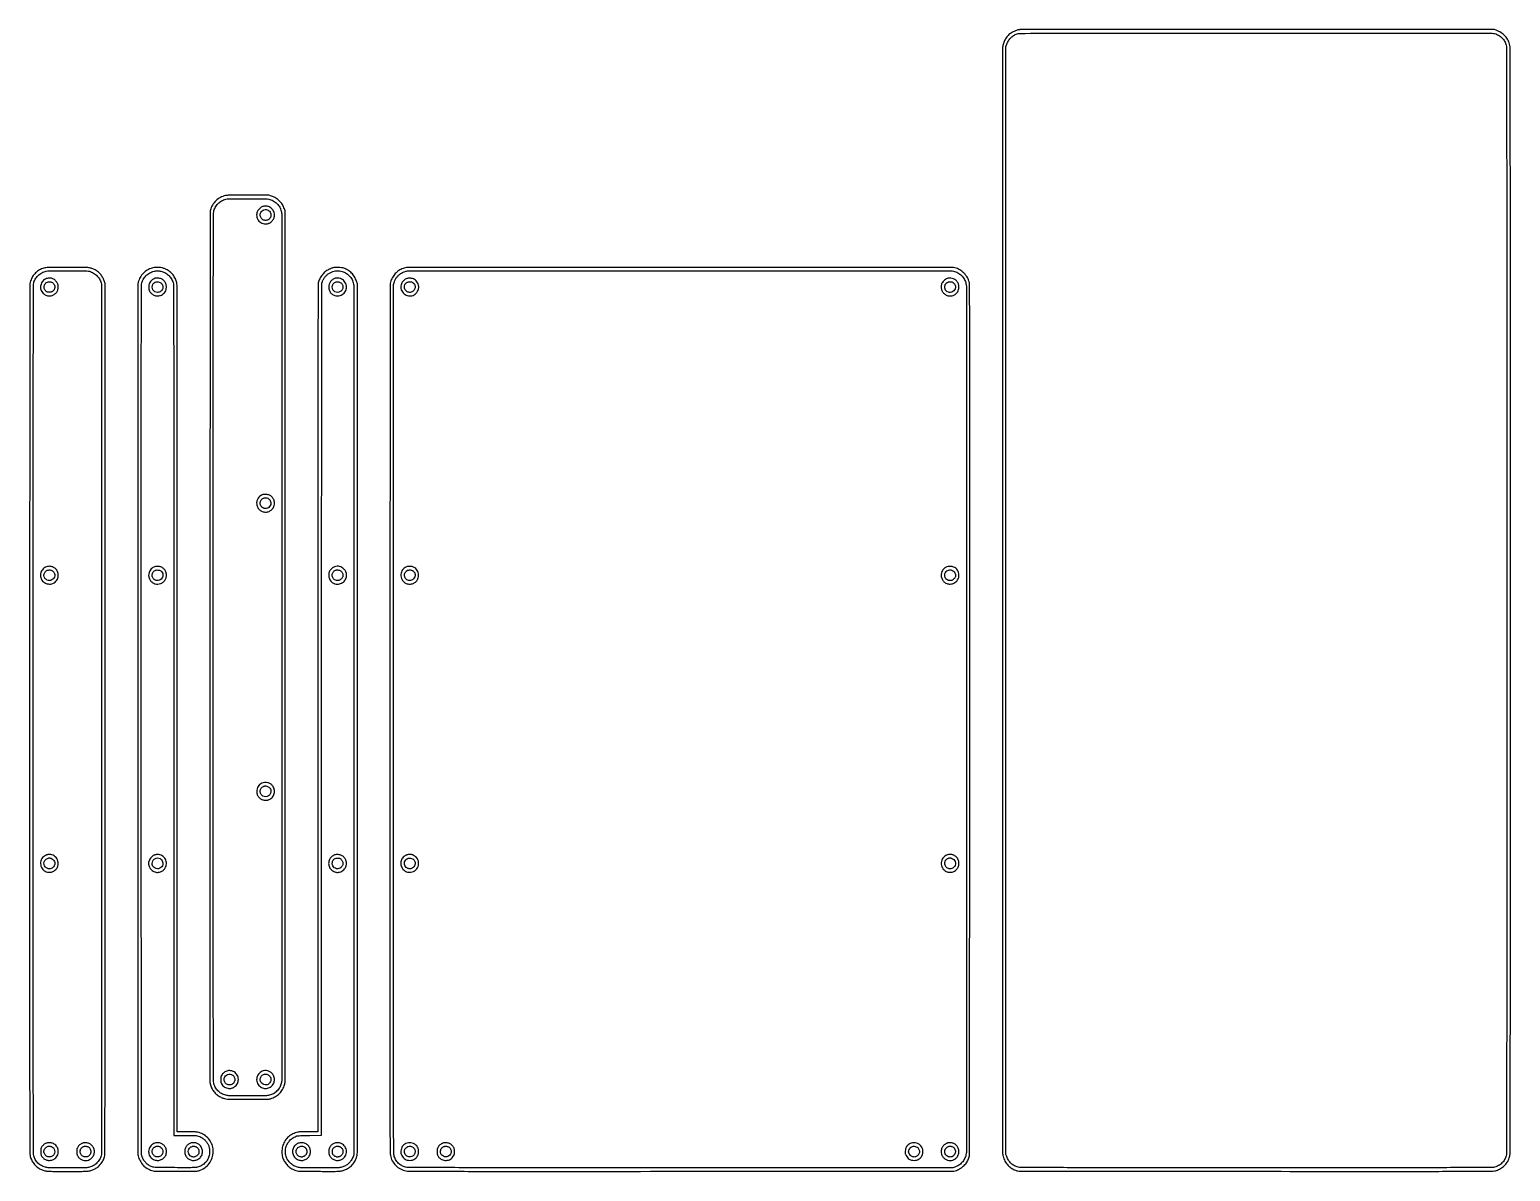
# Model space of a CAD drawing. Extents: x 0 to 4854, y 0 to 3744.
import ezdxf

# ---------------------------------------------------------------- set-up
doc = ezdxf.new("R2010")
doc.units = 0

msp = doc.modelspace()

# ---------------------------------------------------------------- linework, layer by layer
for points in [[(3244.5, 3743.304675, 0.028675), (3239.984116, 3742.436519, 0.017153), (3234.731239, 3740.917126, 0.016765), (3229.382275, 3738.968263, 0.020761), (3224.55228, 3736.78555, 0.052983), (3212.853875, 3729.257135, 0.055395), (3203.192111, 3719.537872, 0.055026), (3195.848558, 3707.871806, 0.051038), (3191.002046, 3694.590037, 0.061691), (3189.5351, 3682.884612, 0.000087), (3189.251366, 3459.832327, 0.000261), (3189.033231, 3081.588699, 0.000014), (3189, 1872, 0.000014), (3189.033231, 662.411301, 0.000261), (3189.251366, 284.167673, 0.000087), (3189.5351, 61.115388, 0.061691), (3191.002046, 49.409963, 0.0624), (3197.144385, 33.692008, 0.066545), (3206.873618, 20.350072, 0.065142), (3219.965671, 9.812036, 0.055997), (3236, 2.346349, 0.08022), (3243.874285, 1.045036, 0.000243), (3346.961749, 0.715511, 0.000554), (3519.517744, 0.438874, 0.000036), (4017.5, 0.228167, 0.000047), (4473.824947, 0.11091, 0.000448), (4668.211342, 0.253212, 0.000172), (4791.103035, 0.495514, 0.04724), (4801.5, 1.504312, 0.059615), (4815.428953, 5.969573, 0.055446), (4828.284471, 13.677138, 0.055864), (4839.044608, 23.955061, 0.062551), (4846.795048, 36, 0.016706), (4848.46922, 39.816233, 0.0113), (4850.131457, 44.267303, 0.011393), (4851.544129, 48.646832, 0.0222), (4852.433888, 52.207842, 0.049907), (4853.482868, 62.586967, 0.000033), (4853.748721, 349.424198, 0.000196), (4853.958441, 796.641564, 0.000019), (4854, 1872, 0.000019), (4853.958441, 2947.358436, 0.000196), (4853.748721, 3394.575802, 0.000033), (4853.482868, 3681.413033, 0.049907), (4852.433888, 3691.792158, 0.067176), (4846.801079, 3707.993333, 0.066655), (4837.064023, 3722.169019, 0.065354), (4823.745175, 3733.508364, 0.060464), (4807.60652, 3741.383769), (4801.5, 3743.497308), (4024.5, 3743.601056, 0.000048), (3726.354101, 3743.61207, 0.00008), (3474.8625, 3743.556791, 0.000002), (3246.972341, 3743.469306, 0.033064)], [(4802.458446, 3730.468808, -0.069036), (4815.24167, 3725.174436, -0.063808), (4826.485127, 3716.485127, -0.063808), (4835.174436, 3705.24167, -0.069036), (4840.468808, 3692.458446, -0.063553), (4841.487464, 3684.535584, -0.000023), (4841.748979, 3390.064613, -0.00019), (4841.957732, 2936.508887, -0.00002), (4842, 1872, -0.00002), (4841.957732, 807.491113, -0.00019), (4841.748979, 353.935387, -0.000023), (4841.487464, 59.464416, -0.063553), (4840.468808, 51.541554, -0.069036), (4835.174436, 38.75833, -0.063808), (4826.485127, 27.514873, -0.063808), (4815.24167, 18.825564, -0.069036), (4802.458446, 13.531192, -0.06317), (4794.705865, 12.528424, -0.000125), (4669.790561, 12.25239, -0.000443), (4474.78153, 12.042803, -0.000047), (4021.5, 12, -0.000049), (3575.068742, 12.043797, -0.000428), (3376.787679, 12.252324, -0.000109), (3248.155777, 12.525571, -0.0632), (3240.703194, 13.48909, -0.060856), (3228.395139, 18.353309, -0.062659), (3217.753141, 26.000358, -0.061763), (3209.214272, 36.154727, -0.056332), (3203.098337, 48.397958), (3200.5, 55.5), (3200.5, 1872), (3200.5, 3688.5), (3203.098337, 3695.602042, -0.056194), (3209.153015, 3707.730998, -0.060645), (3217.628192, 3717.866647, -0.061581), (3228.160916, 3725.549991, -0.061109), (3240.27451, 3730.460957, -0.065315), (3246.925887, 3731.348468, -0.000079), (3383.556197, 3731.627934, -0.000398), (3588.470609, 3731.851661, -0.000053), (4021.039901, 3731.934189, -0.000047), (4474.693168, 3731.929902, -0.000443), (4669.767413, 3731.736872, -0.000125), (4794.704289, 3731.471444, -0.063192)], [(646.5, 3199.98369, 0.07277), (629.542723, 3195.085028, 0.067167), (614.182613, 3185.441251, 0.066728), (601.842937, 3172.00183, 0.07009), (593.723525, 3156), (591.5, 3149.5), (591.248258, 1720.535255), (590.996517, 291.570509), (593.054151, 284.070367, 0.053748), (598.235442, 270.9132, 0.055857), (606.04937, 259.346734, 0.055678), (616.255049, 249.766105, 0.052786), (628.5, 242.474232, 0.043233), (638.484941, 238.883448, 0.047498), (648.628202, 237.206107, 0.016247), (665.276086, 236.598775, 0.000993), (715, 236.5, 0.000567), (756.411551, 236.546966, 0.00551), (773.95411, 236.780078, 0.012262), (783.966093, 237.269347, 0.050817), (789.920036, 238.321439, 0.061486), (805.814592, 245.027764, 0.065474), (819.230453, 255.286875, 0.065982), (829.45619, 268.587983, 0.064059), (835.988182, 284.224671), (838.002788, 291.567975), (837.751394, 1720.533988), (837.5, 3149.5), (835.276475, 3156, 0.058458), (828.676476, 3169.790105, 0.058652), (819.070166, 3181.661184, 0.057859), (806.838764, 3191.109033, 0.054161), (792.5, 3197.752811), (784.5, 3200.454447), (718.5, 3200.629425, 0.00118), (692.775662, 3200.636918, 0.001725), (670.125, 3200.51192, 0.000828), (650.857637, 3200.307228, 0.030926)], [(784.200779, 3187.903025, -0.040736), (791.352183, 3185.803554, -0.034406), (798.502495, 3182.474254, -0.034072), (805.203177, 3178.154084, -0.037756), (811.013379, 3173.096471, -0.026267), (816.133289, 3167.33536, -0.039468), (819.90082, 3161.770296, -0.03965), (822.735255, 3155.701876, -0.026836), (825.021852, 3148.41456, -0.0622), (826.458003, 3137.090436, -0.000131), (826.748293, 2960.700456, -0.000328), (826.966273, 2661.064826, -0.000018), (827, 1718.5, -0.000018), (826.966273, 775.935174, -0.000328), (826.748293, 476.299544, -0.000131), (826.458003, 299.909564, -0.0622), (825.021852, 288.58544, -0.026843), (822.734927, 281.29746, -0.039652), (819.899791, 275.22808, -0.039434), (816.129238, 269.658186, -0.026163), (811.00135, 263.884522, -0.032151), (805.331641, 258.831261, -0.036486), (799.285568, 254.776468, -0.036953), (792.785213, 251.684858, -0.034645), (785.760268, 249.505569, -0.056637), (773.175539, 248.008632, -0.00137), (714.434687, 247.861784, -0.001373), (655.702602, 248.037104, -0.0565), (643.093068, 249.539783, -0.073491), (629.384896, 254.986564, -0.069506), (617.543936, 264.247125, -0.069113), (608.63961, 276.452397, -0.071229), (603.510922, 290.5, -0.051709), (602.551415, 299.647223, -0.000039), (602.286218, 538.395517, -0.000232), (602.078518, 902.43954, -0.000027), (602.034727, 1718.5, -0.000027), (602.078518, 2534.56046, -0.000232), (602.286218, 2898.604483, -0.000039), (602.551415, 3137.352777, -0.051709), (603.510922, 3146.5, -0.071201), (608.641114, 3160.554125, -0.069393), (617.541497, 3172.742576, -0.069481), (629.425271, 3182.018408, -0.071697), (643.272152, 3187.563137, -0.058121), (652.945251, 3188.745401, -0.000774), (713.35652, 3188.984596, -0.000872), (773.306821, 3189.024675, -0.050806)], [(763.324227, 3163.362462, 0.062744), (758.922765, 3161.149551, 0.037853), (754.327927, 3157.532762, 0.037245), (750.216984, 3153.153626, 0.050871), (747.263696, 3148.623349, 0.065111), (745.095487, 3142.609271, 0.054531), (744.370434, 3135.860598, 0.053868), (745.121897, 3129.029186, 0.059891), (747.313563, 3122.77041, 0.066852), (751.848961, 3115.996294, 0.073452), (757.884832, 3110.905375, 0.072743), (765.18742, 3107.741815, 0.063784), (773.431155, 3106.612204, 0.016359), (777.356661, 3106.706165, 0.037958), (780.274398, 3107.095122, 0.04051), (782.983598, 3107.901761, 0.021167), (786.211161, 3109.314883, 0.087335), (794.602283, 3115.423243, 0.089233), (800.328682, 3123.988172, 0.088754), (802.730868, 3134.052818, 0.085245), (801.549666, 3144.47715, 0.072413), (798.967815, 3150.144338, 0.047471), (794.521864, 3155.79166, 0.047503), (789.095685, 3160.494079, 0.072962), (783.571861, 3163.324104, 0.046847), (778.776049, 3164.468137, 0.034677), (773.334632, 3164.856332, 0.034924), (767.948603, 3164.489916, 0.050741)], [(782.198307, 3151.367403, -0.106783), (786.397428, 3147.963509, -0.073272), (789.511248, 3142.656005, -0.070985), (791.037421, 3136.487811, -0.0869), (790.60757, 3130.572568, -0.089175), (789.297588, 3127.668725, -0.035369), (786.562222, 3124.232869, -0.0355), (783.304147, 3121.156349, -0.072626), (780.297742, 3119.351044, -0.156756), (769.837721, 3118.461916, -0.153145), (760.704067, 3123.814823, -0.151459), (756.199407, 3133.480311, -0.152986), (757.977361, 3143.955623, -0.10209), (762.268519, 3149.314321, -0.099109), (768.373209, 3152.606105, -0.097321), (775.370899, 3153.32891, -0.09461)], [(46.997358, 2961.670815, 0.058599), (32.447472, 2955.433287, 0.060776), (19.937623, 2946.05154, 0.060872), (10.06621, 2933.951994, 0.059109), (3.282294, 2919.714507), (0.5, 2911.5), (0.229377, 1486, 0.000024), (0.109362, 636.116193, 0.000252), (0.253182, 285.923774, 0.000057), (0.482198, 63.242069, 0.048524), (1.539541, 52.5, 0.058396), (6.05823, 38.477798, 0.05582), (13.747771, 25.647609, 0.056315), (24.008779, 14.937019, 0.061705), (36.108917, 7.162979, 0.04319), (47.242237, 2.953449, 0.048499), (58.508947, 0.923734, 0.018842), (76.416164, 0.141785, 0.00149), (124, 0, 0.001496), (171.675875, 0.142641, 0.018873), (189.637574, 0.928512, 0.048659), (200.913624, 2.965344, 0.043892), (212, 7.184876, 0.056551), (222.922153, 14.099423, 0.049563), (232.563386, 23.568909, 0.04865), (240.313896, 34.94369, 0.050002), (245.63705, 47.5, 0.074996), (246.971644, 56.250997, 0.000083), (247.248624, 245.511281, 0.000305), (247.464436, 559.35769, 0.000019), (247.5, 1482.5), (247.5, 2911.5), (244.717706, 2919.714507, 0.048247), (239.479174, 2931.351245, 0.048161), (232.104955, 2941.775907, 0.048733), (222.966021, 2950.4881, 0.05199), (212.5, 2957.052991, 0.041048), (201.765844, 2961.26938, 0.053777), (191.415191, 2963.204098, 0.018469), (174.756362, 2963.877497, 0.001061), (123.539901, 2963.946418, 0.000457), (78.283622, 2963.869923, 0.006779), (62.42493, 2963.61358, 0.019931), (53.58768, 2962.997714, 0.044655)], [(401, 2961.659432, 0.063549), (385.624808, 2954.860435, 0.065874), (372.65684, 2944.483967, 0.065157), (362.722862, 2930.980703, 0.059992), (356.260198, 2915, 0.06583), (355.025948, 2905.773745, 0.000072), (354.751448, 2705.721258, 0.000286), (354.537505, 2379.679484, 0.000021), (354.5, 1482.5, 0.000029), (354.54621, 695.106488, 0.000211), (354.751206, 315.467445, 0.000023), (355.010906, 57.998008, 0.061182), (355.877926, 51, 0.059768), (362.181065, 34.498665, 0.067223), (372.024237, 20.667474, 0.067647), (385.124698, 10.009486, 0.061694), (401, 2.831567), (408.5, 0.5), (478.5, 0.5, 0.000536), (521.164909, 0.545751, 0.005504), (538.805442, 0.777797, 0.012324), (548.768688, 1.26448, 0.056526), (554.44772, 2.335414, 0.073758), (573.967018, 11.681835, 0.082221), (589.114579, 26.018136, 0.083474), (598.671188, 44.273308, 0.079092), (601.970438, 65, 0.070176), (599.387853, 83.310037, 0.072556), (591.8475, 99.966128, 0.072512), (579.858192, 113.782027, 0.069961), (564.285383, 123.79889, 0.037868), (555.498006, 127.068479, 0.040117), (546.485469, 128.898378, 0.02466), (534.178845, 129.771329, 0.005376), (512.912032, 130), (484, 130), (483.982636, 1518.25, 0.000028), (483.928614, 2311.878375, 0.000235), (483.716712, 2669.276739, 0.000039), (483.448621, 2904.394606, 0.051305), (482.500648, 2913.5, 0.059666), (477.959567, 2926.957219, 0.055966), (470.294331, 2939.280375, 0.055734), (460.051783, 2949.64197, 0.05816), (447.911437, 2957.314949, 0.011016), (443.919516, 2959.123614, 0.009899), (439.707963, 2960.823295, 0.009976), (435.869427, 2962.197714, 0.030527), (433.200779, 2962.91578, 0.037381), (425.759536, 2963.866598, 0.022843), (416.902548, 2963.925786, 0.022896), (408.139145, 2963.181043, 0.039737)], [(994.174956, 2962.590355, 0.025092), (991.540592, 2961.786111, 0.009019), (987.875818, 2960.387764, 0.00892), (983.907554, 2958.70818, 0.010457), (980.208805, 2956.970747, 0.059545), (968.557787, 2949.353907, 0.053559), (958.558725, 2938.955553, 0.053502), (950.987119, 2926.658627, 0.059131), (946.503975, 2913.435637, 0.05193), (945.551396, 2904.395796, 0.000039), (945.283286, 2670.022483, 0.000236), (945.071284, 2313.314185, 0.000028), (945.017364, 1518.25), (945, 130), (915.957842, 130, 0.002494), (901.201131, 129.926407, 0.008113), (891.425361, 129.67022, 0.01204), (884.443496, 129.2052, 0.027288), (879.207842, 128.439881, 0.063581), (863.07137, 122.972166, 0.066129), (849.06134, 113.677515, 0.066134), (837.964643, 101.048345, 0.063608), (830.375123, 85.797992, 0.042072), (828.304559, 77.710431, 0.027916), (827.245447, 68.184153, 0.027976), (827.255285, 58.639068, 0.04352), (828.435083, 50.5, 0.055647), (833.163774, 37.221598, 0.053491), (840.753367, 25.12072, 0.05355), (850.728035, 14.917145, 0.05603), (862.5, 7.241472, 0.039011), (872.574961, 3.125096, 0.05684), (881.975572, 1.255317, 0.018575), (897.084071, 0.565355, 0.000916), (946.968447, 0.233147, 0.00141), (997.293447, 0.132056, 0.01849), (1015.928191, 0.836535, 0.049067), (1027.474029, 2.851971, 0.046457), (1038.630689, 7.098837, 0.062839), (1051.894087, 15.828121, 0.063192), (1062.545045, 27.56372, 0.062284), (1070.046356, 41.751266, 0.058082), (1074.046575, 57.688225, 0.032346), (1074.560958, 65.56411, 0.000008), (1074.746094, 413.651594, 0.000134), (1074.853803, 849.489613, 0.000045), (1074.78349, 1488), (1074.5, 2910.5), (1071.775588, 2918.5, 0.054022), (1065.059142, 2932.909487, 0.057689), (1055.532976, 2945.199993, 0.058928), (1043.653924, 2954.775976, 0.060968), (1030, 2961.1866, 0.049838), (1022.547598, 2962.834156, 0.019707), (1012.073396, 2963.658846, 0.01965), (1001.597968, 2963.657461, 0.051721)], [(1227.997358, 2961.670815, 0.057981), (1213.480978, 2955.468814, 0.062181), (1201.149712, 2946.214539, 0.061444), (1191.3567, 2934.105798, 0.054464), (1184.323633, 2919.490402), (1181.5, 2911.5), (1181.229377, 1486, 0.000024), (1181.109362, 636.116193, 0.000252), (1181.253182, 285.923774, 0.000057), (1181.482198, 63.242069, 0.048524), (1182.539541, 52.5, 0.074491), (1188.936807, 34.631031, 0.073354), (1200.31453, 19.315888, 0.073352), (1215.62993, 7.937561, 0.074478), (1233.5, 1.538911, 0.048322), (1244.063922, 0.494009, 0.000142), (1382.805938, 0.252971, 0.0004), (1603.377234, 0.108968, 0.000039), (2135.5, 0.228747), (3029.5, 0.5), (3037.975983, 3.45718, 0.056107), (3051.671189, 10.035274, 0.05711), (3063.471608, 19.46075, 0.057195), (3072.819412, 31.297105, 0.056589), (3079.282317, 44.98472), (3081.5, 51.5), (3081.751394, 1479.838168, 0.000026), (3081.854139, 2308.450994, 0.000236), (3081.709568, 2670.292251, 0.000038), (3081.486201, 2906.084278, 0.056777), (3080.501565, 2914.649486, 0.034502), (3077.927851, 2923.062975, 0.039005), (3074.302095, 2930.688991, 0.037579), (3069.408124, 2937.890204, 0.028292), (3063.031618, 2945.035609, 0.027591), (3055.914498, 2951.410801, 0.037514), (3048.802684, 2956.279433, 0.039142), (3041.29579, 2959.878559, 0.03452), (3033, 2962.443027, 0.057248), (3024.44595, 2963.443487, 0.000102), (2879.721378, 2963.711848, 0.000382), (2654.239567, 2963.91148, 0.000041), (2131, 2963.931637), (1235.5, 2963.892837)], [(192.566341, 2951.931162, -0.075445), (206.476077, 2947.184986, -0.067595), (218.941375, 2938.390597, -0.067261), (228.662092, 2926.542379, -0.073289), (234.547242, 2912.869037, -0.064845), (235.464354, 2905.887828, -0.000026), (235.727146, 2657.940909, -0.000222), (235.936573, 2286.373554, -0.000028), (235.988131, 1482.460099, -0.000025), (235.952714, 646.984362, -0.000242), (235.746762, 290.324187, -0.000038), (235.484125, 59.429777, -0.063483), (234.468808, 51.541554, -0.069036), (229.174436, 38.75833, -0.063808), (220.485127, 27.514873, -0.063808), (209.24167, 18.825564, -0.069036), (196.458446, 13.531192, -0.06254), (184.333897, 11.947434, -0.001334), (124.095272, 11.808707, -0.001349), (63.904638, 11.993176, -0.061721), (51.644345, 13.584193, -0.068424), (38.771351, 18.860196, -0.064526), (27.512598, 27.498963, -0.064583), (18.836067, 38.714163, -0.068775), (13.531192, 51.541554, -0.063483), (12.515875, 59.429777, -0.000038), (12.253238, 290.324187, -0.000242), (12.047286, 646.984362, -0.000025), (12.011869, 1482.460099, -0.000028), (12.063427, 2286.373554, -0.000222), (12.272854, 2657.940909, -0.000026), (12.535646, 2905.887828, -0.064845), (13.452758, 2912.869037, -0.030771), (15.690742, 2919.585192, -0.037698), (18.618141, 2925.515587, -0.036424), (22.492661, 2931.098174, -0.025848), (27.584461, 2936.773986, -0.03382), (33.734772, 2942.171317, -0.035917), (40.439092, 2946.572084, -0.037201), (47.463549, 2949.833658, -0.042934), (54.568417, 2951.834543, -0.046378), (64.335782, 2952.775165, -0.000654), (123.428728, 2952.893862, -0.000685), (182.350259, 2952.854432, -0.044074)], [(55.403561, 2927.234296, 0.126868), (43.310066, 2919.033201, 0.12483), (36.600632, 2905.958784, 0.125413), (36.948713, 2891.316029, 0.128731), (44.277205, 2878.789461, 0.044877), (48.782559, 2875.027612, 0.056762), (53.560536, 2872.463055, 0.055526), (58.878678, 2871.001121, 0.040406), (65, 2870.531539, 0.038081), (71.126566, 2871.024751, 0.056661), (76.306823, 2872.456518, 0.057977), (80.947421, 2874.98376, 0.042258), (85.447841, 2878.766523, 0.038348), (89.11335, 2883.025057, 0.056958), (91.557103, 2887.2907, 0.054658), (93.039277, 2892.129257, 0.032104), (93.787961, 2898.143004, 0.012687), (93.937648, 2902.505312, 0.040831), (93.726878, 2905.399839, 0.047207), (93.068656, 2907.992259, 0.021589), (91.752476, 2911.229486, 0.089892), (85.458484, 2920.261013, 0.092283), (76.447013, 2926.410391, 0.09376), (65.952632, 2928.843178, 0.096382)], [(72.32881, 2915.635974, -0.094901), (76.821046, 2912.660503, -0.072979), (80.392536, 2907.970701, -0.073531), (82.444506, 2902.491786, -0.099577), (82.513332, 2897.219376, -0.036677), (81.530695, 2893.507119, -0.052653), (80.091075, 2890.427592, -0.053772), (78.066333, 2887.763865, -0.040474), (75.328894, 2885.301693, -0.032059), (73.076835, 2883.801935, -0.065325), (71.117166, 2882.989651, -0.051711), (68.733002, 2882.606976, -0.013956), (64.901173, 2882.5, -0.036554), (59.893505, 2882.866594, -0.081464), (56.263888, 2884.024146, -0.084325), (53.271092, 2886.250291, -0.041365), (50.274348, 2889.953701, -0.080596), (47.876788, 2895.089173, -0.086357), (47.304018, 2900.59506, -0.084588), (48.627238, 2906.06364, -0.073464), (51.727063, 2911.087479, -0.087018), (55.863811, 2914.555519, -0.07685), (61.113153, 2916.595738, -0.075335), (66.831989, 2916.978963, -0.078235)], [(430.25727, 2951.533344, -0.068739), (443.442356, 2946.778868, -0.066427), (455.015449, 2938.586349, -0.064775), (464.271567, 2927.434269, -0.05999), (470.654621, 2914, -0.080653), (471.974201, 2905.964389, -0.000077), (472.283058, 2719.097718, -0.000309), (472.554605, 2410.548263, -0.00002), (472.753555, 1513.25), (473.007111, 118), (508.793457, 118, -0.002954), (534.304616, 117.849265, -0.024753), (545.80763, 117.143094, -0.050688), (553.655916, 115.453058, -0.038541), (561.796793, 112.102578, -0.054279), (570.240852, 106.619278, -0.045582), (577.865527, 99.144331, -0.045527), (584.018498, 90.400904, -0.053792), (588.091602, 81.149933, -0.045669), (589.726805, 73.697461, -0.031004), (590.271774, 65.021771, -0.031023), (589.739972, 56.354327, -0.046046), (588.115633, 48.92787, -0.065611), (582.457973, 36.859986, -0.06254), (573.79015, 26.450273, -0.062137), (562.759608, 18.451266, -0.063211), (550.164238, 13.463564, -0.051223), (544.59074, 12.630113, -0.007347), (533.05112, 12.267782, -0.004502), (513.969016, 12.12101, -0.000684), (475.87084, 12.223137, -0.000437), (430.640473, 12.445809, -0.007041), (415.385247, 12.749099, -0.021245), (407.129835, 13.381405, -0.060516), (401.539134, 14.748427, -0.052953), (390.721053, 20.196138, -0.055376), (381.465803, 27.725752, -0.055393), (374.091051, 37.100851, -0.053043), (368.827796, 48), (366.5, 54.5), (366.209418, 1479, -0.000039), (366.123351, 2164.585195, -0.000156), (366.234997, 2585.033353, -0.00001), (366.425137, 2902.901879, -0.045919), (367.036487, 2909.5, -0.076909), (372.067212, 2923.827243, -0.070743), (381.301649, 2936.427599, -0.07054), (393.710822, 2945.984106, -0.07568), (408, 2951.433401, -0.020445), (413.974907, 2952.473662, -0.031761), (419.192195, 2952.828942, -0.032042), (424.378929, 2952.519589, -0.021299)], [(412, 2928.124748, 0.045048), (405.970183, 2925.517639, 0.05059), (400.752857, 2921.954212, 0.050901), (396.383331, 2917.43685, 0.0466), (392.868353, 2912, 0.076313), (390.943309, 2906.351403, 0.047698), (390.378121, 2899.37194, 0.047251), (391.150383, 2892.312008, 0.068551), (393.239968, 2886.40998, 0.096507), (400.279754, 2877.516537, 0.096253), (410.149409, 2871.906321, 0.09686), (421.347995, 2870.421169, 0.099126), (432.181603, 2873.290085, 0.064306), (439.14041, 2877.89834, 0.075658), (444.267466, 2883.906753, 0.075477), (447.383448, 2891.180906, 0.063597), (448.445888, 2899.5, 0.089288), (446.446125, 2910.609101, 0.100227), (440.720641, 2919.823208, 0.10073), (431.888759, 2926.051809, 0.091085), (421, 2928.62183, 0.013025), (418.328131, 2928.68614, 0.013298), (415.675, 2928.610293, 0.013161), (413.377908, 2928.422675, 0.05261)], [(428.42289, 2914.598057, -0.166922), (435.67082, 2906.164104, -0.162642), (436.306563, 2894.955468, -0.162509), (430.075894, 2885.609454, -0.166666), (419.548297, 2882, -0.131897), (410.763164, 2884.358501, -0.131599), (404.33154, 2890.801163, -0.130964), (401.962125, 2899.6227, -0.130046), (404.286833, 2908.479618, -0.105426), (408.731571, 2913.492471, -0.097066), (414.96309, 2916.439813, -0.095764), (421.919824, 2916.839024, -0.099443)], [(1020.5, 2951.489078, -0.074303), (1035.076014, 2946.06621, -0.071921), (1047.612526, 2936.573396, -0.072339), (1056.888601, 2923.975116, -0.07667), (1061.963513, 2909.5, -0.045919), (1062.574863, 2902.901879, -0.00001), (1062.765003, 2585.033353, -0.000156), (1062.876649, 2164.585195, -0.000039), (1062.790582, 1479), (1062.5, 54.5), (1060.185858, 48, -0.060055), (1054.299233, 36.177981, -0.059364), (1045.752448, 26.04222, -0.060185), (1035.185632, 18.314584, -0.065164), (1023.355655, 13.574933, -0.061351), (1011.230503, 12.009807, -0.001307), (950.960927, 11.81648, -0.001284), (890.615435, 11.935661, -0.062647), (878.703194, 13.48909, -0.063238), (866.18027, 18.507076, -0.061452), (855.174671, 26.534302, -0.061888), (846.515479, 36.935508, -0.065915), (840.884367, 48.92787, -0.045037), (839.168264, 56.698848, -0.034343), (838.65709, 65.400924, -0.034503), (839.340363, 74.035906, -0.047229), (841.210621, 81.602042, -0.056125), (846.784701, 93.175257, -0.05906), (854.714144, 103.001717, -0.058908), (864.741088, 110.722323, -0.05534), (876.5, 116.08567, -0.062324), (879.897705, 116.749229, -0.006007), (888.312427, 117.224047, -0.005683), (900.402503, 117.623028, -0.001786), (918.5, 117.94975), (956.5, 118.5), (957, 1515.5), (957.5, 2912.5), (959.651987, 2917.744895, -0.039865), (964.24088, 2926.800205, -0.044117), (970.076442, 2934.688789, -0.045096), (977.078029, 2941.284822, -0.045437), (985.131936, 2946.49999, -0.038735), (993.813726, 2950.236228, -0.047242), (1002.413499, 2952.291138, -0.047444), (1011.215522, 2952.690326, -0.039607)], [(1002, 2928.124748, 0.069165), (993.010239, 2923.713567, 0.083574), (986.211402, 2917.238101, 0.085322), (982.003948, 2909.011514, 0.075777), (980.554112, 2899.5, 0.093198), (982.697201, 2888.102299, 0.103673), (988.808179, 2878.740765, 0.103942), (998.149156, 2872.637859, 0.094139), (1009.5, 2870.527056, 0.061344), (1017.786888, 2871.580136, 0.074267), (1025.0068, 2874.608845, 0.074148), (1031.035329, 2879.619834, 0.060894), (1035.81996, 2886.5, 0.025886), (1037.196185, 2889.467443, 0.04554), (1037.972541, 2892.055157, 0.037652), (1038.350455, 2895.058225, 0.012479), (1038.461334, 2899.5, 0.012479), (1038.350455, 2903.941775, 0.037652), (1037.972541, 2906.944843, 0.04554), (1037.196185, 2909.532557, 0.025886), (1035.81996, 2912.5, 0.059148), (1031.277052, 2919.081304, 0.068194), (1025.508782, 2924.062329, 0.069012), (1018.674834, 2927.265509, 0.062753), (1011, 2928.623758, 0.013016), (1008.328131, 2928.68733, 0.013288), (1005.675, 2928.61086, 0.01315), (1003.377905, 2928.422797, 0.052567)], [(1018.479618, 2914.713167, -0.138082), (1024.699505, 2908.438878, -0.127811), (1026.966771, 2899.646597, -0.126697), (1024.671727, 2890.803331, -0.134485), (1018.42289, 2884.401943, -0.131937), (1009.612225, 2881.985011, -0.132889), (1000.802896, 2884.317687, -0.132598), (994.357947, 2890.77998, -0.131106), (992.005123, 2899.636155, -0.133549), (994.377495, 2908.323598, -0.130992), (1000.835145, 2914.688772, -0.129773), (1009.656088, 2917.031374, -0.129924)], [(3028.286859, 2951.527153, -0.0719), (3042.73402, 2946.214827, -0.072498), (3055.039958, 2937.039958, -0.072498), (3064.214827, 2924.73402, -0.0719), (3069.527153, 2910.286859, -0.05225), (3071.17375, 2894.572872, -0.000003), (3071.164185, 1482.41269, -0.000003), (3071.136051, 70.289382, -0.052), (3069.489078, 54.5, -0.033458), (3067.519549, 47.512345, -0.03343), (3064.635133, 40.847774, -0.033564), (3060.901219, 34.652369, -0.034364), (3056.398512, 29.063724, -0.027231), (3051.16942, 23.998841, -0.036526), (3045.885996, 20.048822, -0.036863), (3040.12378, 16.936239, -0.028529), (3033.455847, 14.391868), (3025.923809, 12), (2132.356249, 12, -0.000039), (1599.893898, 12.041481, -0.000401), (1380.043342, 12.252162, -0.000113), (1240.894207, 12.528506, -0.062612), (1232.644345, 13.584193, -0.068163), (1219.727186, 18.870463, -0.065301), (1208.496614, 27.496614, -0.065301), (1199.870463, 38.727186, -0.068163), (1194.584193, 51.644345, -0.062844), (1193.518229, 60.005181, -0.000045), (1193.251356, 282.911363, -0.000253), (1193.041171, 632.131473, -0.000024), (1193, 1482.789009), (1193, 2907.78933), (1195.087794, 2914.644665, -0.041987), (1198.616683, 2923.491396, -0.045757), (1203.492255, 2931.356442, -0.04563), (1209.73043, 2938.221749, -0.041329), (1217.309557, 2944.096828, -0.031133), (1222.074848, 2946.790915, -0.020723), (1227.829107, 2949.297851, -0.020895), (1233.627978, 2951.268873, -0.038478), (1238.5, 2952.301936, -0.032869), (1240.973979, 2952.466236, -0.000001), (1502.05625, 2952.622219, -0.00007), (1790.024172, 2952.75337, -0.000042), (2131.5, 2952.832804, -0.000045), (2634.345138, 2952.862605, -0.000356), (2866.676578, 2952.689956, -0.000084), (3019.635803, 2952.441499, -0.0518)], [(1236.819723, 2927.420418, 0.072038), (1231.626497, 2924.960539, 0.044391), (1226.337459, 2920.727814, 0.044208), (1221.845503, 2915.593855, 0.06821), (1219.052133, 2910.409791, 0.063634), (1217.153962, 2902.33664, 0.071216), (1217.460127, 2894.359366, 0.071818), (1219.983718, 2886.84355, 0.066341), (1224.581039, 2880.12109, 0.13269), (1237.886499, 2871.505202, 0.142146), (1253.34851, 2871.065818, 0.140195), (1266.799422, 2878.993334, 0.127907), (1274.606026, 2893.107399, 0.014223), (1275.46081, 2896.88815, 0.048869), (1275.702343, 2899.389966, 0.047375), (1275.457441, 2901.93069, 0.012793), (1274.587936, 2905.886641, 0.056206), (1271.769873, 2913.506412, 0.069667), (1267.468917, 2919.717642, 0.071393), (1261.723655, 2924.396984, 0.063155), (1254.654853, 2927.509857, 0.033589), (1250.114122, 2928.532501, 0.039866), (1245.731672, 2928.860374, 0.039859), (1241.352041, 2928.488572, 0.033555)], [(1253.901216, 2915.551083, -0.039135), (1255.193554, 2914.748967, -0.016778), (1256.790422, 2913.490936, -0.016481), (1258.410457, 2912.030078, -0.020884), (1259.802232, 2910.572464, -0.150865), (1263.717736, 2901.829502, -0.142788), (1262.14113, 2892.186832, -0.139867), (1255.58083, 2884.761998, -0.143179), (1246.151129, 2882.001554, -0.170595), (1235.289565, 2885.814131, -0.166975), (1229.08349, 2895.617222, -0.167776), (1230.226431, 2907.127945, -0.172024), (1238.222648, 2915.33908, -0.07065), (1241.748988, 2916.495475, -0.040596), (1246.210281, 2916.919084, -0.04081), (1250.604679, 2916.619568, -0.082089)], [(3007.5, 2927.293391, 0.072312), (3002.300395, 2924.63256, 0.04131), (2996.894175, 2920.079522, 0.041354), (2992.322525, 2914.713406, 0.073926), (2989.675896, 2909.571861, 0.088458), (2988.070464, 2899.045016, 0.090143), (2990.223304, 2888.686389, 0.090027), (2995.88742, 2879.737367, 0.087948), (3004.376651, 2873.263696, 0.065124), (3010.37992, 2871.099566, 0.054291), (3017.126643, 2870.371815, 0.053688), (3023.950385, 2871.113702, 0.060301), (3030.181603, 2873.290085, 0.064293), (3037.130923, 2877.891781, 0.076092), (3042.235731, 2883.883903, 0.075736), (3045.330816, 2891.153056, 0.062921), (3046.385382, 2899.5, 0.03819), (3045.951077, 2905.177769, 0.050443), (3044.650667, 2910.197474, 0.051064), (3042.387516, 2914.807829, 0.040564), (3039.075947, 2919.26072, 0.084877), (3032.78217, 2924.35978, 0.065709), (3024.575926, 2927.640663, 0.065084), (3015.714569, 2928.701282, 0.079607)], [(3024.79966, 2915.589276, -0.112221), (3031.431457, 2909.947233, -0.121781), (3034.726623, 2902.153152, -0.124586), (3033.975975, 2893.860858, -0.120784), (3029.373161, 2886.813618, -0.107429), (3022.965699, 2882.992129, -0.103983), (3015.471659, 2882.114956, -0.104868), (3008.309685, 2884.32786, -0.1111), (3002.834215, 2889.227361, -0.04242), (3001.64425, 2891.23625, -0.057107), (3000.948042, 2893.230392, -0.042363), (3000.600438, 2895.749304, -0.013115), (3000.5, 2899.577842, -0.012621), (3000.601189, 2903.58604, -0.049372), (3000.968739, 2906.032128, -0.065776), (3001.748986, 2907.990318, -0.035282), (3003.179627, 2910.168856, -0.030996), (3004.447896, 2911.63377, -0.021502), (3006.047473, 2913.130672, -0.021756), (3007.71462, 2914.439978, -0.04112), (3009.179627, 2915.318244, -0.069977), (3012.709631, 2916.480727, -0.040285), (3017.172941, 2916.918982, -0.04052), (3021.554188, 2916.639757, -0.084396)], [(764.993526, 2219.12439, 0.059669), (759.466476, 2216.550697, 0.044276), (754.072257, 2212.505156, 0.044727), (749.542403, 2207.63705, 0.066158), (746.608632, 2202.605749, 0.062826), (744.599524, 2195.354564, 0.064217), (744.475939, 2187.886695, 0.063823), (746.254854, 2180.591612, 0.060768), (749.834544, 2173.848617, 0.025428), (751.990404, 2171.072391, 0.039201), (754.147519, 2168.932822, 0.037337), (756.689902, 2167.085691, 0.020543), (760.042415, 2165.198997, 0.093352), (771.234667, 2161.915682, 0.100472), (782.549196, 2163.063324, 0.101725), (792.413492, 2168.504969, 0.098111), (799.48224, 2177.45783, 0.059508), (801.788794, 2183.701618, 0.052754), (802.684534, 2190.575506, 0.053631), (802.119766, 2197.365086, 0.066925), (800.108366, 2203.3583, 0.039466), (797.596696, 2207.583377, 0.038739), (794.438218, 2211.389523, 0.039139), (790.765454, 2214.626739, 0.042307), (786.723441, 2217.158895, 0.070686), (782.369763, 2218.669356, 0.025656), (775.882512, 2219.59352, 0.025462), (769.372061, 2219.849467, 0.076393)], [(778.218945, 2207.955994, -0.079971), (783.554759, 2205.50563, -0.089569), (787.614762, 2201.578477, -0.086676), (790.136259, 2196.364545, -0.069493), (791, 2190.180002, -0.124375), (789.130132, 2182.779238, -0.110396), (783.913543, 2176.769442, -0.110022), (776.618252, 2173.53888, -0.122814), (768.948605, 2173.897252, -0.154022), (759.774996, 2180.129426, -0.158813), (755.978925, 2190.419392, -0.161001), (758.992069, 2200.864977, -0.158354), (767.655189, 2207.541351, -0.017854), (770.786992, 2208.533489, -0.058029), (772.93529, 2208.869519, -0.058857), (775.087082, 2208.700585, -0.018745)], [(55.702676, 1982.618415, 0.053124), (49.542963, 1979.544285, 0.053961), (44.204621, 1975.254957, 0.054982), (39.992911, 1970.006652, 0.059547), (37.158606, 1964.100777, 0.059997), (36.114102, 1959.167519, 0.036454), (36.019062, 1953.198194, 0.036457), (36.791901, 1947.279347, 0.060079), (38.390237, 1942.5, 0.139829), (49.046987, 1930.364314, 0.139245), (64.519964, 1925.651997, 0.139306), (80.154953, 1929.776367, 0.13999), (91.250404, 1941.5, 0.04039), (92.185994, 1943.719264, 0.025916), (92.922305, 1946.417379, 0.022777), (93.459148, 1949.562817, 0.015958), (93.787961, 1953.143004, 0.012623), (93.937835, 1957.494399, 0.040591), (93.729656, 1960.382754, 0.047311), (93.078758, 1962.957209, 0.022172), (91.782129, 1966.143004, 0.028197), (89.197641, 1971.020726, 0.047321), (86.437159, 1974.742336, 0.049735), (83.131236, 1977.752713, 0.03522), (78.899891, 1980.457969, 0.060135), (73.599565, 1982.564583, 0.041352), (67.226082, 1983.694907, 0.041848), (60.885196, 1983.753365, 0.070699)], [(72.79966, 1970.595014, -0.079046), (77.174948, 1967.354266, -0.071172), (80.514669, 1962.806404, -0.07248), (82.399084, 1957.58899, -0.087911), (82.536813, 1952.396923, -0.117335), (79.412397, 1944.629725, -0.118009), (73.129786, 1939.121523, -0.119135), (65.08524, 1937.086856, -0.121168), (57.054688, 1938.9721, -0.129101), (49.952943, 1945.308756, -0.142882), (47.225324, 1954.075326, -0.139241), (49.61711, 1963.10618, -0.120432), (56.5, 1970.129298, -0.090627), (59.851894, 1971.448738, -0.041446), (64.541538, 1971.973374, -0.041426), (69.28056, 1971.716075, -0.085888)], [(409.594357, 1982.354705, 0.078583), (404.188871, 1979.71214, 0.048219), (398.790359, 1975.091562, 0.047648), (394.290314, 1969.426664, 0.068568), (391.571048, 1963.637897, 0.08798), (390.249163, 1953.262603, 0.089712), (392.594784, 1943.141222, 0.089721), (398.336958, 1934.483648, 0.088022), (406.782747, 1928.317863, 0.084128), (415.625858, 1925.706365, 0.076247), (425.155639, 1926.020084, 0.077124), (434.055779, 1929.158888, 0.089555), (441.075947, 1934.73928, 0.039323), (444.509058, 1939.331805, 0.053898), (446.777843, 1943.961821, 0.052807), (448.034524, 1949.043728, 0.035789), (448.42437, 1955, 0.014668), (448.279548, 1959.07504, 0.036254), (447.870438, 1962.035237, 0.041441), (447.078429, 1964.663919, 0.025149), (445.736304, 1967.623349, 0.086012), (439.344866, 1976.071892, 0.091378), (430.604835, 1981.665208, 0.09023), (420.3492, 1983.819683, 0.081417)], [(429.815182, 1969.131602, -0.116875), (434.804742, 1963.434947, -0.10783), (436.895568, 1955.932803, -0.106885), (435.677448, 1948.187351, -0.112984), (431.373161, 1941.813618, -0.095723), (425.342634, 1938.024795, -0.108404), (418.601098, 1936.977477, -0.106896), (411.967133, 1938.847997, -0.090862), (406.248826, 1943.369384, -0.037097), (403.873568, 1946.517512, -0.071508), (402.561363, 1949.382934, -0.066857), (402.060186, 1952.629709, -0.028866), (402.227138, 1957.012072, -0.061833), (403.143978, 1961.125559, -0.061956), (405.038437, 1964.88701, -0.0625), (407.778498, 1968.041827, -0.064994), (411.179627, 1970.37366, -0.086909), (415.344642, 1971.652078, -0.047782), (420.690003, 1971.806816, -0.047878), (425.942023, 1970.947198, -0.09046)], [(999.909124, 1982.446487, 0.066578), (995.337627, 1980.340025, 0.040725), (990.589275, 1976.759077, 0.039864), (986.341745, 1972.321827, 0.052001), (983.263696, 1967.623349, 0.06607), (981.245874, 1961.99272, 0.046556), (980.445722, 1955.307077, 0.046665), (980.896343, 1948.610542, 0.06767), (982.620257, 1942.949195, 0.06582), (987.25526, 1935.591771, 0.075857), (993.45392, 1930.091729, 0.076277), (1000.980451, 1926.711902, 0.067555), (1009.5, 1925.555556, 0.114417), (1022.811224, 1928.642033, 0.120109), (1033.131829, 1937.242922, 0.11926), (1038.384839, 1949.682536, 0.111731), (1037.551376, 1963.47127, 0.028375), (1036.421343, 1966.669443, 0.04342), (1035.055946, 1969.271984, 0.03787), (1033.122547, 1971.838312, 0.016141), (1030.177827, 1974.976277, 0.060045), (1023.463614, 1980.240489, 0.075902), (1016.185838, 1983.261657, 0.075783), (1008.328952, 1983.976107, 0.059628)], [(1017.655317, 1970.359273, -0.06782), (1021.109835, 1968.103392, -0.064482), (1023.902622, 1964.9706, -0.063551), (1025.837154, 1961.184422, -0.062491), (1026.772862, 1957.012072, -0.028866), (1026.939814, 1952.629709, -0.066857), (1026.438637, 1949.382934, -0.071508), (1025.126432, 1946.517512, -0.037097), (1022.751174, 1943.369384, -0.146792), (1013.639368, 1937.672454, -0.159284), (1003.217951, 1938.179913, -0.158542), (995.074005, 1944.752641, -0.145334), (992, 1955.104938, -0.081454), (992.813731, 1960.066828, -0.068146), (995.191211, 1964.851271, -0.068634), (998.746156, 1968.789316, -0.085203), (1003, 1971.278468, -0.078223), (1005.935346, 1971.883605, -0.027461), (1010.251847, 1971.850237, -0.027748), (1014.590686, 1971.335333, -0.067468)], [(1235.328895, 1981.968693, 0.070665), (1228.294347, 1977.955382, 0.07165), (1222.693337, 1972.15821, 0.071029), (1218.91952, 1964.967696, 0.067561), (1217.225368, 1956.883766, 0.073759), (1217.910058, 1947.842757, 0.077229), (1221.19607, 1939.543208, 0.078221), (1226.799193, 1932.716351, 0.078572), (1234.220569, 1927.953342, 0.058344), (1239.536972, 1926.325038, 0.03771), (1245.94573, 1925.647909, 0.038143), (1252.200095, 1925.938115, 0.074403), (1257, 1927.272466, 0.0667), (1264.740077, 1932.048733, 0.075509), (1270.581243, 1938.523785, 0.076657), (1274.174142, 1946.353166, 0.071716), (1275.351618, 1955.085707, 0.065318), (1274.210824, 1963.204061, 0.074591), (1271.022518, 1970.363492, 0.073096), (1265.808914, 1976.382702, 0.05942), (1258.722196, 1981.151947, 0.066752), (1253.568709, 1982.976992, 0.043064), (1247.272253, 1983.742441, 0.042697), (1240.854877, 1983.418462, 0.060468)], [(1253.79966, 1970.589276, -0.051707), (1256.51914, 1968.789048, -0.034419), (1259.239039, 1966.220016, -0.034754), (1261.530916, 1963.360358, -0.061302), (1262.936382, 1960.6849, -0.123355), (1263.81005, 1953.172414, -0.106117), (1261.143352, 1945.660985, -0.105758), (1255.618455, 1939.886528, -0.121723), (1248.481881, 1937.245068, -0.16848), (1236.857113, 1939.863931, -0.174352), (1229.548869, 1949.085618, -0.173365), (1229.766075, 1960.892147, -0.166898), (1237.411303, 1970.109054, -0.088108), (1240.823912, 1971.439865, -0.041718), (1245.532479, 1971.972687, -0.041705), (1250.275317, 1971.716, -0.086211)], [(3006.432344, 1982.007283, 0.081403), (2998.709729, 1977.375797, 0.077226), (2992.706145, 1970.447047, 0.077068), (2989.07897, 1962.009511, 0.080543), (2988.25294, 1953, 0.088366), (2990.990569, 1942.077699, 0.099425), (2997.273933, 1933.277472, 0.099623), (3006.456287, 1927.597749, 0.089073), (3017.5, 1925.614618, 0.143706), (3033.409102, 1930.283519, 0.147247), (3044.091345, 1942.774915, 0.145726), (3046.165903, 1959.194563, 0.140106), (3038.984364, 1974.365028, 0.085393), (3032.388677, 1979.697516, 0.069844), (3023.920865, 1982.98242, 0.069508), (3014.834027, 1983.818967, 0.082885)], [(3026.566094, 1969.514134, -0.096021), (3031.106322, 1965.519607, -0.086165), (3034.037232, 1959.969892, -0.085494), (3034.940178, 1953.716887, -0.092416), (3033.648956, 1947.702258, -0.073736), (3031.6752, 1944.431719, -0.045029), (3028.497415, 1941.220652, -0.04536), (3024.851269, 1938.672552, -0.083656), (3021.4655, 1937.42755, -0.078223), (3015.538149, 1937.253723, -0.073832), (3009.716583, 1938.891281, -0.077098), (3004.841155, 1942.054204, -0.099916), (3001.656287, 1946.311891, -0.069809), (3000.317817, 1950.583143, -0.049798), (2999.992989, 1955.591207, -0.050863), (3000.653804, 1960.406479, -0.088977), (3002.273797, 1964.07832, -0.091077), (3007.116645, 1969.026445, -0.09891), (3013.269152, 1971.754226, -0.098513), (3020.01797, 1971.914533, -0.089601)], [(761.397828, 1272.604725, 0.065074), (754.175039, 1268.018419, 0.0778), (748.866525, 1261.963449, 0.077484), (745.647653, 1254.554567, 0.063886), (744.550137, 1246, 0.038343), (745.02022, 1239.879012, 0.057257), (746.438289, 1234.708645, 0.058428), (748.965114, 1230.070099, 0.042004), (752.766523, 1225.552159, 0.038348), (757.025057, 1221.88665, 0.056958), (761.2907, 1219.442897, 0.054658), (766.129257, 1217.960723, 0.032104), (772.143004, 1217.212039, 0.012687), (776.505312, 1217.062352, 0.040831), (779.399839, 1217.273122, 0.047207), (781.992259, 1217.931344, 0.021589), (785.229486, 1219.247524, 0.109077), (795.926786, 1227.322887, 0.115631), (801.952432, 1238.992806, 0.115834), (802.159056, 1252.108198, 0.109746), (796.544692, 1264.237675, 0.093083), (789.61485, 1270.47741, 0.078587), (780.47803, 1274.239144, 0.078059), (770.566885, 1275.012859, 0.08971)], [(779.768471, 1262.452272, -0.060036), (784.618189, 1259.703079, -0.08047), (788.147689, 1256.096267, -0.083471), (790.271608, 1251.670253, -0.070331), (791, 1246.517541, -0.12053), (788.765793, 1237.383911, -0.136846), (782.62525, 1230.816327, -0.136877), (773.973165, 1228.37587, -0.120607), (764.836248, 1230.584679, -0.073975), (761.956324, 1232.6622, -0.047866), (759.296098, 1235.804395, -0.047682), (757.269064, 1239.414896, -0.070856), (756.286691, 1242.899225, -0.067557), (756.296479, 1249.105278, -0.087788), (758.036658, 1254.50777, -0.08997), (761.480716, 1258.889068, -0.074832), (766.45863, 1262.120336, -0.038354), (770.00223, 1263.412651, -0.062104), (773.17025, 1263.888153, -0.063403), (776.311113, 1263.567613, -0.041885)], [(52.441988, 1036.13247, 0.065901), (45.293707, 1031.515312, 0.080162), (40.129945, 1025.455205, 0.078131), (37.045439, 1017.946597, 0.058898), (36.009769, 1009.071861, 0.154672), (41.141776, 992.961934, 0.150207), (54.668815, 982.521892, 0.149239), (71.795193, 981.444513, 0.152419), (86.437404, 990.141603, 0.143294), (93.655041, 1005.172931, 0.145147), (91.581252, 1021.640729, 0.145892), (80.883493, 1034.257006, 0.145101), (65, 1038.989442, 0.020603), (61.481917, 1038.84928, 0.035684), (58.591169, 1038.405412, 0.035179), (55.765019, 1037.549655, 0.019386)], [(69.277334, 1026.939872, -0.09637), (74.94523, 1024.110347, -0.080527), (79.561591, 1019.203652, -0.082655), (82.29918, 1013.223089, -0.111312), (82.552141, 1007.293138, -0.089723), (80.368862, 1001.458194, -0.080075), (76.212067, 996.491108, -0.081578), (70.785675, 993.153916, -0.099064), (64.934276, 992.021962, -0.065931), (61.330289, 992.522737, -0.042028), (57.354114, 993.991053, -0.042349), (53.735635, 996.074397, -0.074446), (51.228332, 998.436852, -0.119363), (47.527163, 1006.530235, -0.129652), (48.102066, 1015.155768, -0.127101), (52.885527, 1022.500647, -0.112295), (60.842638, 1027.025306, -0.016088), (63.264056, 1027.67259, -0.059862), (64.830204, 1027.844697, -0.05387), (66.473307, 1027.650299, -0.01137)], [(408.305336, 1036.89865, 0.069237), (403.156413, 1034.050297, 0.045178), (398.105901, 1029.495458, 0.045189), (393.957387, 1024.109636, 0.06945), (391.521936, 1018.761913, 0.096471), (390.340284, 1006.532619, 0.108297), (393.961479, 995.296614, 0.10742), (401.982686, 986.539161, 0.093594), (413.310267, 981.363472, 0.013645), (417.128962, 980.530951, 0.047483), (419.640444, 980.298048, 0.047984), (422.137263, 980.544328, 0.014146), (425.892601, 981.393974, 0.040131), (431.405999, 983.288697, 0.045899), (436.288781, 985.975017, 0.047663), (440.442988, 989.403323, 0.050183), (443.79343, 993.501852, 0.135441), (448.66391, 1008.40943, 0.136425), (445.179378, 1023.659211, 0.136648), (434.330905, 1034.904745, 0.136049), (419.212487, 1038.947894, 0.026999), (416.629984, 1038.784708, 0.017158), (413.650591, 1038.330142, 0.017191), (410.723808, 1037.675367, 0.028149)], [(428.05328, 1025.472448, -0.113252), (432.886065, 1021.378729, -0.085701), (436.053641, 1015.165699, -0.085446), (436.960256, 1008.232025, -0.111474), (435.304874, 1002.071102, -0.106431), (430.126871, 995.880778, -0.112219), (422.953559, 992.515591, -0.115841), (415.214104, 992.635659, -0.119151), (408.427536, 996.197768, -0.037801), (405.421342, 999.268994, -0.062699), (403.456081, 1002.308916, -0.065807), (402.364984, 1005.632083, -0.046488), (402, 1009.549211, -0.123361), (404.249967, 1018.529869, -0.133595), (410.429063, 1025.075774, -0.133847), (419.062725, 1027.581681, -0.124036)], [(999.27458, 1037.405685, 0.063426), (994.865204, 1035.112852, 0.034041), (990.066502, 1031.277764, 0.03404), (985.831839, 1026.826259, 0.063329), (983.16529, 1022.628254, 0.107989), (980.23149, 1009.766296, 0.116339), (983.068389, 997.228318, 0.115201), (991.24475, 987.19031, 0.104357), (1003.310267, 981.363472, 0.013829), (1007.147231, 980.528451, 0.048178), (1009.669894, 980.299914, 0.047747), (1012.201193, 980.557359, 0.013411), (1016.079267, 981.43924, 0.055943), (1023.744033, 984.343452, 0.071154), (1029.910724, 988.709018, 0.072324), (1034.533718, 994.564624, 0.060322), (1037.648034, 1001.861222, 0.08885), (1038.702827, 1011.80553, 0.086015), (1036.268167, 1021.6197, 0.0852), (1030.642603, 1030.117578, 0.084942), (1022.5, 1036.263654, 0.073482), (1017.707254, 1037.907394, 0.033653), (1011.126302, 1038.67698, 0.033657), (1004.437374, 1038.555515, 0.066946)], [(1018.05328, 1025.472448, -0.071741), (1021.365762, 1023.105202, -0.062596), (1024.053605, 1019.795249, -0.060426), (1025.914963, 1015.803327, -0.058282), (1026.797121, 1011.432913, -0.041257), (1026.798369, 1006.840844, -0.073373), (1025.94289, 1003.165323, -0.073609), (1024.064851, 999.901306, -0.041778), (1020.942817, 996.567303, -0.116405), (1014.015622, 992.756421, -0.11827), (1006.158149, 992.475528, -0.11622), (998.923884, 995.803072, -0.109619), (993.751554, 1002.071102, -0.09303), (992.20705, 1007.322985, -0.072575), (992.471544, 1013.276292, -0.072159), (994.432504, 1018.939112, -0.089777), (997.827394, 1023.345081, -0.087485), (1002.116288, 1026.038132, -0.070459), (1007.404962, 1027.363119, -0.068955), (1012.967236, 1027.180066, -0.076815)], [(1236.702676, 1037.557676, 0.058869), (1230.367443, 1034.416983, 0.05727), (1224.873349, 1029.861597, 0.058228), (1220.633863, 1024.259262, 0.065216), (1217.993084, 1018.03452, 0.113722), (1217.395709, 1004.621375, 0.115021), (1222.738729, 992.361651, 0.11589), (1232.910866, 983.79355, 0.11676), (1245.805827, 980.681694, 0.151949), (1262.556559, 985.813106, 0.152846), (1273.393387, 999.531029, 0.153197), (1274.461434, 1016.953985, 0.152722), (1265.388379, 1031.889337, 0.025947), (1263.328283, 1033.521139, 0.01815), (1260.852826, 1035.149098, 0.018364), (1258.359924, 1036.539298, 0.035912), (1256.266391, 1037.424898, 0.047977), (1251.677915, 1038.511447, 0.032474), (1246.313612, 1038.89679, 0.03274), (1241.030538, 1038.586474, 0.054682)], [(1254.839238, 1025.260887, -0.049404), (1256.298497, 1024.387998, -0.025958), (1257.930871, 1023.041544, -0.025554), (1259.474874, 1021.474799, -0.035612), (1260.674803, 1019.915219, -0.1036), (1263.541685, 1012.69854, -0.109923), (1263.182056, 1005.099517, -0.111451), (1259.649864, 998.44924, -0.108989), (1253.578599, 993.896331, -0.046956), (1249.661057, 992.543617, -0.062846), (1245.929084, 992.119695, -0.062828), (1242.207956, 992.636161, -0.046894), (1238.322704, 994.085828, -0.116042), (1232.041608, 999.18477, -0.12002), (1228.788975, 1006.488725, -0.119104), (1229.247217, 1014.515348, -0.113096), (1233.310181, 1021.6221, -0.075442), (1237.917129, 1025.314207, -0.089632), (1243.153334, 1027.203183, -0.086676), (1248.860674, 1027.171874, -0.065579)], [(3007.69799, 1037.556065, 0.147674), (2994.026687, 1027.465012, 0.147307), (2988.207641, 1011.484108, 0.147382), (2992.182311, 994.953624, 0.147853), (3004.624223, 983.395422, 0.103328), (3015.648065, 980.591271, 0.098727), (3027.067018, 982.359764, 0.0971), (3037.083611, 988.419455, 0.096342), (3044.103701, 997.827533, 0.066091), (3045.867982, 1003.205951, 0.046875), (3046.447661, 1009.537507, 0.046081), (3045.835174, 1016.001094, 0.056859), (3044.046658, 1021.779431, 0.059485), (3041.22431, 1026.567899, 0.04203), (3037.03115, 1031.202519, 0.042279), (3032.162837, 1035.03454, 0.063571), (3027.316063, 1037.407973, 0.047631), (3022.700616, 1038.504268, 0.032628), (3017.326268, 1038.896114, 0.032921), (3012.038013, 1038.587625, 0.054689)], [(3021.5, 1026.896221, -0.117963), (3029.131692, 1022.712208, -0.122195), (3033.923656, 1015.575015, -0.124853), (3034.766063, 1007.151225, -0.12638), (3031.482024, 999.387545, -0.152605), (3022.566395, 993.072012, -0.160545), (3011.839741, 993.124873, -0.16098), (3003.267006, 999.541332, -0.153451), (3000, 1009.935814, -0.067124), (3000.757888, 1015.555848, -0.086187), (3002.976343, 1020.267633, -0.086441), (3006.647363, 1023.945674, -0.067955), (3011.655189, 1026.541351, -0.012022), (3014.760905, 1027.565225, -0.064685), (3016.512551, 1027.857296, -0.064085), (3018.287733, 1027.69358, -0.011673)], [(649.3264, 329.966317, 0.057624), (643.206348, 327.986998, 0.056176), (637.642418, 324.650652, 0.05545), (632.898728, 320.113252, 0.053417), (629.199807, 314.59002, 0.025645), (627.788351, 311.529298, 0.046457), (627.005747, 308.887103, 0.03723), (626.628472, 305.776264, 0.011153), (626.514029, 301, 0.010762), (626.61228, 296.056691, 0.04203), (626.994183, 293.027368, 0.051714), (627.835199, 290.426555, 0.022445), (629.45395, 287.167281, 0.056878), (633.807384, 281.062672, 0.068717), (639.184819, 276.529149, 0.068193), (645.625093, 273.598392, 0.05486), (653.116234, 272.225368, 0.042147), (659.193788, 272.301827, 0.053963), (664.669917, 273.438397, 0.055196), (669.678586, 275.691639, 0.047226), (674.36437, 279.089529, 0.124216), (682.555959, 291.015894, 0.124442), (684.101134, 305.392444, 0.125737), (678.634788, 318.664199, 0.128316), (667.506085, 327.566296, 0.035043), (662.950786, 329.226006, 0.037038), (658.291542, 330.196215, 0.038304), (653.694987, 330.447837, 0.043977)], [(661.74552, 317.461862, -0.032936), (664.928404, 315.878449, -0.05499), (667.330227, 314.100076, -0.055006), (669.286187, 311.841315, -0.032977), (671.10641, 308.789838, -0.058855), (672.473992, 305.093238, -0.06238), (672.906603, 301.252676, -0.060293), (672.379994, 297.312628, -0.049423), (670.914172, 293.322704, -0.171137), (662.762376, 285.242842, -0.17), (651.320124, 284.03469, -0.168836), (641.566986, 290.232602, -0.169131), (637.769231, 301.138723, -0.120098), (639.805078, 309.492272, -0.124378), (645.440885, 315.846063, -0.125649), (653.368326, 318.719504, -0.124012)], [(766.186252, 329.468125, 0.131703), (752.537195, 321.470911, 0.138532), (745.038908, 307.861613, 0.138735), (745.774957, 292.356326, 0.132228), (754.508137, 279.201752, 0.117124), (766.23289, 272.968944, 0.116532), (779.531225, 272.65771, 0.115052), (791.692357, 278.348999, 0.112014), (800.223528, 288.879591, 0.069274), (802.121052, 294.615853, 0.050666), (802.657102, 301.31128, 0.049688), (801.830369, 308.130377, 0.0592), (799.681908, 314.238847, 0.086404), (793.837122, 322.274591, 0.085922), (785.61006, 327.880694, 0.086238), (776.004614, 330.38127, 0.087907)], [(780.297742, 317.648956, -0.072626), (783.304147, 315.843651, -0.0355), (786.562222, 312.767131, -0.035369), (789.297588, 309.331275, -0.089175), (790.60757, 306.427432, -0.086568), (791.049698, 300.398074, -0.075076), (789.483396, 294.248004, -0.076384), (786.209968, 288.92948, -0.095595), (781.698307, 285.310883, -0.108732), (775.345404, 283.561084, -0.091419), (768.40867, 284.469216, -0.090984), (762.224207, 287.799577, -0.1063), (758.019755, 292.961277, -0.152661), (756.231774, 303.455205, -0.151114), (760.726302, 313.148215, -0.15321), (769.848029, 318.524754, -0.157362)], [(54.385352, 92.382837, 0.056654), (50.266104, 90.372646, 0.037621), (46.051871, 87.219246, 0.036664), (42.220662, 83.345671, 0.043819), (39.242953, 79.166044, 0.028617), (37.731251, 76.220918, 0.056495), (36.944974, 73.715815, 0.039641), (36.591335, 70.572136, 0.008195), (36.5, 65, 0.019218), (36.76111, 58.209048, 0.063003), (37.663444, 53.818618, 0.070182), (39.572325, 50.048344, 0.027939), (43.155852, 45.475275, 0.044794), (47.236774, 41.590849, 0.056175), (51.66266, 38.822368, 0.055062), (56.667022, 37.070542, 0.040679), (62.47667, 36.219804, 0.038431), (69.524119, 36.309563, 0.063006), (75.346593, 37.583523, 0.065577), (80.506231, 40.218855, 0.045585), (85.541695, 44.41126, 0.070473), (90.538565, 51.057355, 0.072529), (93.432875, 58.766244, 0.071288), (94.034016, 67.098053, 0.064611), (92.323707, 75.563372, 0.070588), (89.797483, 80.544752, 0.043808), (85.577238, 85.577238, 0.043808), (80.544752, 89.797483, 0.070588), (75.563372, 92.323707, 0.049384), (70.662357, 93.469745, 0.032069), (64.85284, 93.859024, 0.032225), (59.100809, 93.504045, 0.053739)], [(74.540437, 79.831858, -0.120396), (80.521958, 73.153713, -0.126162), (82.616525, 64.586774, -0.127736), (80.324182, 56.150037, -0.125102), (74.204018, 49.817073, -0.078876), (69.800114, 47.975099, -0.064836), (64.728331, 47.418895, -0.064564), (59.661715, 48.180548, -0.076761), (55.272934, 50.200683, -0.067208), (52.246424, 52.848819, -0.045052), (49.541905, 56.575966, -0.045865), (47.624487, 60.586105, -0.089396), (47.005577, 64.065724, -0.081785), (47.944828, 69.689113, -0.068181), (50.663803, 75.110666, -0.070161), (54.640741, 79.45652, -0.098811), (59.2564, 81.934019, -0.064095), (62.965339, 82.561613, -0.044101), (67.229132, 82.354497, -0.044507), (71.329903, 81.413178, -0.071657)], [(170.290066, 91.02435, 0.030827), (165.835166, 88.415117, 0.046959), (162.366843, 85.579751, 0.046423), (159.461045, 82.121768, 0.029284), (156.7142, 77.61647, 0.036721), (155.6169, 75.129685, 0.042591), (154.959487, 72.628398, 0.03201), (154.623298, 69.524386, 0.010973), (154.523997, 65, 0.010973), (154.623298, 60.475614, 0.03201), (154.959487, 57.371602, 0.042591), (155.6169, 54.870315, 0.036721), (156.7142, 52.38353, 0.029189), (159.457935, 47.881417, 0.046454), (162.356376, 44.429973, 0.047324), (165.800901, 41.616784, 0.031725), (170.199788, 39.058028, 0.076748), (179.082787, 36.210432, 0.080037), (188.278729, 36.235376, 0.080887), (196.920856, 39.136453, 0.080778), (204.20065, 44.630468, 0.094893), (210.296959, 54.060935, 0.096461), (212.431324, 65.021298, 0.096681), (210.295993, 75.96121, 0.095811), (204.20065, 85.334734, 0.039235), (199.930544, 89.116029, 0.060679), (195.672363, 91.583147, 0.057311), (190.768638, 93.043364, 0.030947), (184.5, 93.755037, 0.011629), (179.667011, 93.889981, 0.048666), (176.77401, 93.621328, 0.053567), (174.122478, 92.810157, 0.016073)], [(189.316196, 81.551188, -0.039584), (192.668528, 80.047256, -0.061253), (195.242251, 78.197439, -0.060702), (197.306885, 75.766028, -0.038085), (199.119269, 72.5, -0.138189), (200.658236, 62.704886, -0.141495), (196.830161, 53.64863, -0.144315), (188.839331, 48.145352, -0.145267), (179.163384, 47.874988, -0.077386), (173.706516, 50.279515, -0.084584), (169.427691, 54.172949, -0.085413), (166.709274, 59.228695, -0.080908), (165.769231, 65, -0.070407), (166.510145, 70.235548, -0.080016), (168.670477, 74.814182, -0.077951), (172.215331, 78.572797, -0.062554), (177.00714, 81.407017, -0.039635), (180.103489, 82.467426, -0.059824), (182.926595, 82.840008, -0.056801), (185.862829, 82.54016, -0.031845)], [(407.397828, 91.604725, 0.138467), (395.054364, 80.974497, 0.141089), (390.20563, 65.536554, 0.142554), (394.324324, 50.004184, 0.142192), (406.137427, 39.089191, 0.096646), (417.481505, 35.940834, 0.101578), (428.964694, 37.377153, 0.101375), (438.971016, 43.225976, 0.095875), (446.108366, 52.6417, 0.067254), (447.985457, 58.246909, 0.0461), (448.634053, 64.933082, 0.046238), (448.047273, 71.595709, 0.069493), (446.2202, 77.127283, 0.042829), (443.515659, 81.6047, 0.040427), (440.040196, 85.649786, 0.040764), (435.991228, 89.051215, 0.04539), (431.581255, 91.614417, 0.060677), (425.903891, 93.461748, 0.048482), (419.494166, 94.082133, 0.048463), (413.08213, 93.456577, 0.060492)], [(426.616088, 81.086884, -0.126336), (433.297708, 75.710039, -0.119677), (436.730704, 67.671524, -0.12173), (436.067685, 59.063095, -0.133568), (431.455524, 52.095094, -0.072671), (426.343117, 48.778783, -0.086687), (420.793903, 47.317904, -0.08909), (415.200075, 47.840958, -0.081854), (409.953701, 50.274348, -0.040213), (406.894495, 52.738189, -0.056396), (404.637568, 55.419211, -0.059835), (403.130265, 58.404835, -0.053717), (402.30359, 61.773236, -0.066316), (402.297977, 68.054147, -0.088181), (404.02276, 73.486193, -0.090807), (407.461721, 77.876527, -0.074847), (412.45863, 81.120336, -0.04255), (416.147866, 82.430853, -0.06475), (419.516725, 82.860864, -0.06443), (422.895633, 82.415521, -0.04166)], [(525.5, 91.622402, 0.044704), (521.062349, 89.022139, 0.04027), (516.987776, 85.591059, 0.040279), (513.51675, 81.552053, 0.044774), (510.874556, 77.14331, 0.067866), (509.080267, 71.634912, 0.044154), (508.470397, 64.960578, 0.044259), (509.041098, 58.308972, 0.069954), (510.804869, 52.872717, 0.095519), (517.947628, 43.356361, 0.101614), (527.974262, 37.428476, 0.102081), (539.486745, 35.947423, 0.09728), (550.862573, 39.089191, 0.110992), (560.760261, 47.166848, 0.112921), (566.1732, 58.654577, 0.111551), (566.086881, 71.468313, 0.106197), (560.528783, 83.258511, 0.093404), (553.61386, 89.476832, 0.078097), (544.470468, 93.238058, 0.07779), (534.57914, 94.022256, 0.091385)], [(544.5, 81.109957, -0.060359), (549.182499, 78.219907, -0.084357), (552.452753, 74.557823, -0.083239), (554.357993, 69.981814, -0.05717), (555, 64.38524, -0.071487), (554.267684, 59.289389, -0.083038), (552.134585, 54.886571, -0.079775), (548.601812, 51.287251, -0.060006), (543.768471, 48.547728, -0.042024), (540.300528, 47.430039, -0.063855), (537.153987, 47.113555, -0.062209), (533.970184, 47.599791, -0.037634), (530.383912, 48.913116, -0.116627), (523.972171, 53.87369, -0.115819), (520.441129, 61.192794, -0.116468), (520.54632, 69.285224, -0.118915), (524.267953, 76.405847, -0.05714), (527.072545, 78.95804, -0.045126), (530.606897, 81.047768, -0.045638), (534.406623, 82.44584, -0.06323), (538, 82.934145, -0.051692), (539.234417, 82.817121, -0.018951), (540.940625, 82.407336, -0.01855), (542.785147, 81.815056, -0.021154)], [(878.137427, 90.910809, 0.023288), (875.202433, 89.269169, 0.028278), (872.624941, 87.45583, 0.029816), (870.387584, 85.456619, 0.032465), (868.471217, 83.258511, 0.106197), (862.913119, 71.468313, 0.111551), (862.8268, 58.654577, 0.112921), (868.239739, 47.166848, 0.110992), (878.137427, 39.089191, 0.09728), (889.513255, 35.947423, 0.102081), (901.025738, 37.428476, 0.101614), (911.052372, 43.356361, 0.095519), (918.195131, 52.872717, 0.030656), (919.286561, 55.51199, 0.036768), (919.970462, 58.110796, 0.031267), (920.335276, 61.103329, 0.0147), (920.449863, 65, 0.0147), (920.335276, 68.896671, 0.031267), (919.970462, 71.889204, 0.036768), (919.286561, 74.48801, 0.030656), (918.195131, 77.127283, 0.095519), (911.052372, 86.643639, 0.101614), (901.025738, 92.571524, 0.102081), (889.513255, 94.052577, 0.09728)], [(899.96554, 80.51782, -0.044316), (901.288008, 79.677929, -0.020314), (902.858608, 78.36834, -0.019932), (904.411021, 76.846346, -0.025963), (905.698307, 75.328894, -0.031939), (907.193436, 73.084953, -0.064844), (908.006791, 71.13065, -0.051874), (908.391626, 68.764331, -0.014392), (908.5, 65, -0.014448), (908.390435, 61.209001, -0.053002), (907.999653, 58.843061, -0.065341), (907.166991, 56.874142, -0.030262), (905.616088, 54.563311, -0.060805), (902.794441, 51.671187, -0.046739), (899.107882, 49.240767, -0.047716), (895.143591, 47.592236, -0.074822), (891.5, 47.043924, -0.088277), (886.651028, 47.90675, -0.062327), (881.723211, 50.45151, -0.062454), (877.58516, 54.12447, -0.089727), (875.066612, 58.3151, -0.14972), (874.37266, 68.985487, -0.153767), (879.794318, 78.08305, -0.153825), (889.449242, 82.429004, -0.149845)], [(997.5, 91.622402, 0.044994), (993.06401, 89.019651, 0.039646), (988.958946, 85.563488, 0.039646), (985.450781, 81.502626, 0.044988), (982.791592, 77.099856, 0.069326), (980.995708, 71.588394, 0.045452), (980.422999, 64.924041, 0.045308), (981.064994, 58.233976, 0.066866), (982.916702, 52.6417, 0.096777), (990.01038, 43.237288, 0.101475), (1000.013262, 37.385257, 0.101479), (1011.511711, 35.942512, 0.096793), (1022.862573, 39.089191, 0.142192), (1034.675676, 50.004184, 0.142554), (1038.79437, 65.536554, 0.141089), (1033.945636, 80.974497, 0.138467), (1021.602172, 91.604725, 0.060457), (1015.919867, 93.456369, 0.048415), (1009.509212, 94.083323, 0.048558), (1003.119482, 93.466036, 0.061912)], [(1016.5, 81.109957, -0.060174), (1021.089695, 78.279518, -0.080264), (1024.378602, 74.661638, -0.081253), (1026.334159, 70.228773, -0.063415), (1027, 65, -0.063415), (1026.334159, 59.771227, -0.081253), (1024.378602, 55.338362, -0.080264), (1021.089695, 51.720482, -0.060174), (1016.5, 48.890043, -0.02439), (1014.748716, 48.183175, -0.019252), (1012.79375, 47.586222, -0.019642), (1010.931822, 47.172633, -0.044855), (1009.5, 47.043924, -0.074822), (1005.856409, 47.592236, -0.047716), (1001.892118, 49.240767, -0.046739), (998.205559, 51.671187, -0.060805), (995.383912, 54.563311, -0.030262), (993.833009, 56.874142, -0.065341), (993.000347, 58.843061, -0.053002), (992.609565, 61.209001, -0.014448), (992.5, 65, -0.014448), (992.609565, 68.790999, -0.053002), (993.000347, 71.156939, -0.065341), (993.833009, 73.125858, -0.030262), (995.383912, 75.436689, -0.060805), (998.205559, 78.328813, -0.046739), (1001.892118, 80.759233, -0.047716), (1005.856409, 82.407764, -0.074822), (1009.5, 82.956076, -0.044855), (1010.931822, 82.827367, -0.019642), (1012.79375, 82.413778, -0.019252), (1014.748716, 81.816825, -0.02439)], [(1233.199788, 90.941972, 0.057849), (1226.517596, 86.573724, 0.075584), (1221.680628, 81.118092, 0.074182), (1218.622981, 74.387, 0.053323), (1217.209741, 66.239631, 0.014244), (1217.049703, 61.883187, 0.050722), (1217.308983, 59.106981, 0.051142), (1218.120774, 56.451459, 0.01465), (1219.909826, 52.531605, 0.060206), (1224.689976, 45.199363, 0.081167), (1230.682475, 40.040138, 0.080291), (1238.058518, 37.020254, 0.057525), (1246.928139, 36.009769, 0.154672), (1263.038066, 41.141776, 0.150207), (1273.478108, 54.668815, 0.149239), (1274.555487, 71.795193, 0.152419), (1265.858397, 86.437404, 0.071894), (1258.486008, 91.360504, 0.077194), (1250.196775, 93.844474, 0.077432), (1241.56641, 93.693508, 0.072971)], [(1256.095652, 79.555398, -0.043819), (1257.673783, 78.299491, -0.026665), (1259.313036, 76.566857, -0.026377), (1260.79, 74.630656, -0.037035), (1261.878851, 72.750259, -0.13179), (1263.701599, 63.209371, -0.141821), (1260.411629, 54.336118, -0.141463), (1252.881766, 48.577214, -0.130915), (1243.198142, 47.492996, -0.117163), (1236.849185, 50.044411, -0.092907), (1231.686452, 55.367148, -0.093298), (1228.81728, 62.176138, -0.119508), (1228.987757, 68.954531, -0.115317), (1233.022037, 76.469932, -0.1195), (1239.923832, 81.300405, -0.120835), (1248.208005, 82.402624, -0.11966)], [(1351.290066, 91.02435, 0.030827), (1346.835166, 88.415117, 0.046959), (1343.366843, 85.579751, 0.046423), (1340.461045, 82.121768, 0.029284), (1337.7142, 77.61647, 0.036721), (1336.6169, 75.129685, 0.042591), (1335.959487, 72.628398, 0.03201), (1335.623298, 69.524386, 0.010973), (1335.523997, 65, 0.010973), (1335.623298, 60.475614, 0.03201), (1335.959487, 57.371602, 0.042591), (1336.6169, 54.870315, 0.036721), (1337.7142, 52.38353, 0.029189), (1340.457935, 47.881417, 0.046454), (1343.356376, 44.429973, 0.047324), (1346.800901, 41.616784, 0.031725), (1351.199788, 39.058028, 0.125303), (1365.658024, 35.914257, 0.129803), (1379.647006, 40.140053, 0.130086), (1389.704986, 50.710708, 0.12612), (1393.367586, 65, 0.045405), (1392.849098, 70.697824, 0.050145), (1391.310804, 76.013346, 0.050301), (1388.750506, 80.902255, 0.046199), (1385.20065, 85.334734, 0.039235), (1380.930544, 89.116029, 0.060679), (1376.672363, 91.583147, 0.057311), (1371.768638, 93.043364, 0.030947), (1365.5, 93.755037, 0.011629), (1360.667011, 93.889981, 0.048666), (1357.77401, 93.621328, 0.053567), (1355.122478, 92.810157, 0.016073)], [(1370.316196, 81.551188, -0.039584), (1373.668528, 80.047256, -0.061253), (1376.242251, 78.197439, -0.060702), (1378.306885, 75.766028, -0.038085), (1380.119269, 72.5, -0.053769), (1381.484628, 68.42154, -0.060251), (1381.878297, 64.301286, -0.061682), (1381.278914, 60.289467, -0.06103), (1379.718322, 56.529571, -0.103906), (1374.497716, 50.606001, -0.115629), (1367.523544, 47.565775, -0.11598), (1359.94167, 47.945758, -0.105009), (1353.009149, 51.645755, -0.046909), (1350.243891, 54.454809, -0.065332), (1348.391982, 57.452998, -0.063734), (1347.346948, 60.885439, -0.042086), (1347, 65, -0.064095), (1347.695059, 70.399803, -0.083917), (1349.736247, 74.928292, -0.082685), (1353.180684, 78.582118, -0.060251), (1358.00714, 81.407017, -0.039635), (1361.103489, 82.467426, -0.059824), (1363.926595, 82.840008, -0.056801), (1366.862829, 82.54016, -0.031845)], [(2886.199788, 90.941972, 0.057849), (2879.517596, 86.573724, 0.075584), (2874.680628, 81.118092, 0.074182), (2871.622981, 74.387, 0.053323), (2870.209741, 66.239631, 0.014244), (2870.049703, 61.883187, 0.050722), (2870.308983, 59.106981, 0.051142), (2871.120774, 56.451459, 0.01465), (2872.909826, 52.531605, 0.060206), (2877.689976, 45.199363, 0.081167), (2883.682475, 40.040138, 0.080291), (2891.058518, 37.020254, 0.057525), (2899.928139, 36.009769, 0.154672), (2916.038066, 41.141776, 0.150207), (2926.478108, 54.668815, 0.149239), (2927.555487, 71.795193, 0.152419), (2918.858397, 86.437404, 0.071894), (2911.486008, 91.360504, 0.077194), (2903.196775, 93.844474, 0.077432), (2894.56641, 93.693508, 0.072971)], [(2909.295304, 79.423275, -0.147022), (2915.410143, 72.078027, -0.140354), (2916.60623, 62.434539, -0.137247), (2912.508683, 53.459247, -0.138617), (2904.362533, 47.954632, -0.069237), (2899.85608, 47.13217, -0.074169), (2895.405893, 47.604766, -0.072215), (2891.190691, 49.377228, -0.060868), (2887.37436, 52.362482, -0.077204), (2883.229599, 58.031694, -0.102413), (2881.510724, 64.168887, -0.105731), (2882.390516, 70.335463, -0.086996), (2885.73493, 76.09683, -0.087653), (2890.784907, 80.319652, -0.095618), (2896.827676, 82.395643, -0.095294), (2903.225816, 82.077052, -0.086423)], [(3004.290066, 91.02435, 0.030827), (2999.835166, 88.415117, 0.046959), (2996.366843, 85.579751, 0.046423), (2993.461045, 82.121768, 0.029284), (2990.7142, 77.61647, 0.036721), (2989.6169, 75.129685, 0.042591), (2988.959487, 72.628398, 0.03201), (2988.623298, 69.524386, 0.010973), (2988.523997, 65, 0.010973), (2988.623298, 60.475614, 0.03201), (2988.959487, 57.371602, 0.042591), (2989.6169, 54.870315, 0.036721), (2990.7142, 52.38353, 0.029189), (2993.457935, 47.881417, 0.046454), (2996.356376, 44.429973, 0.047324), (2999.800901, 41.616784, 0.031725), (3004.199788, 39.058028, 0.076748), (3013.082787, 36.210432, 0.080037), (3022.278729, 36.235376, 0.080887), (3030.920856, 39.136453, 0.080778), (3038.20065, 44.630468, 0.094379), (3044.321222, 54.077378, 0.096975), (3046.463972, 65.021452, 0.097198), (3044.320225, 75.944993, 0.095295), (3038.20065, 85.334734, 0.039235), (3033.930544, 89.116029, 0.060679), (3029.672363, 91.583147, 0.057311), (3024.768638, 93.043364, 0.030947), (3018.5, 93.755037, 0.011629), (3013.667011, 93.889981, 0.048666), (3010.77401, 93.621328, 0.053567), (3008.122478, 92.810157, 0.016073)], [(3023.316196, 81.551188, -0.168785), (3032.069026, 74.516432, -0.163354), (3034.721117, 63.465363, -0.161643), (3030.172711, 52.966782, -0.165488), (3020.291786, 47.394961, -0.096212), (3015.093658, 47.42817, -0.06922), (3009.601417, 49.349018, -0.068186), (3004.759943, 52.738743, -0.086858), (3001.464083, 57.069456, -0.082566), (3000.399527, 60.364514, -0.036009), (3000.05062, 64.96206, -0.035984), (3000.363822, 69.548642, -0.085114), (3001.404986, 72.79966, -0.048065), (3003.102756, 75.414839, -0.042051), (3005.339731, 77.787738, -0.040854), (3008.012717, 79.816212, -0.0396), (3011.00714, 81.407017, -0.039635), (3014.103489, 82.467426, -0.059824), (3016.926595, 82.840008, -0.056801), (3019.862829, 82.54016, -0.031845)]]:
    msp.add_lwpolyline(points, format="xyb", close=True)

doc.saveas('drawing.dxf')
